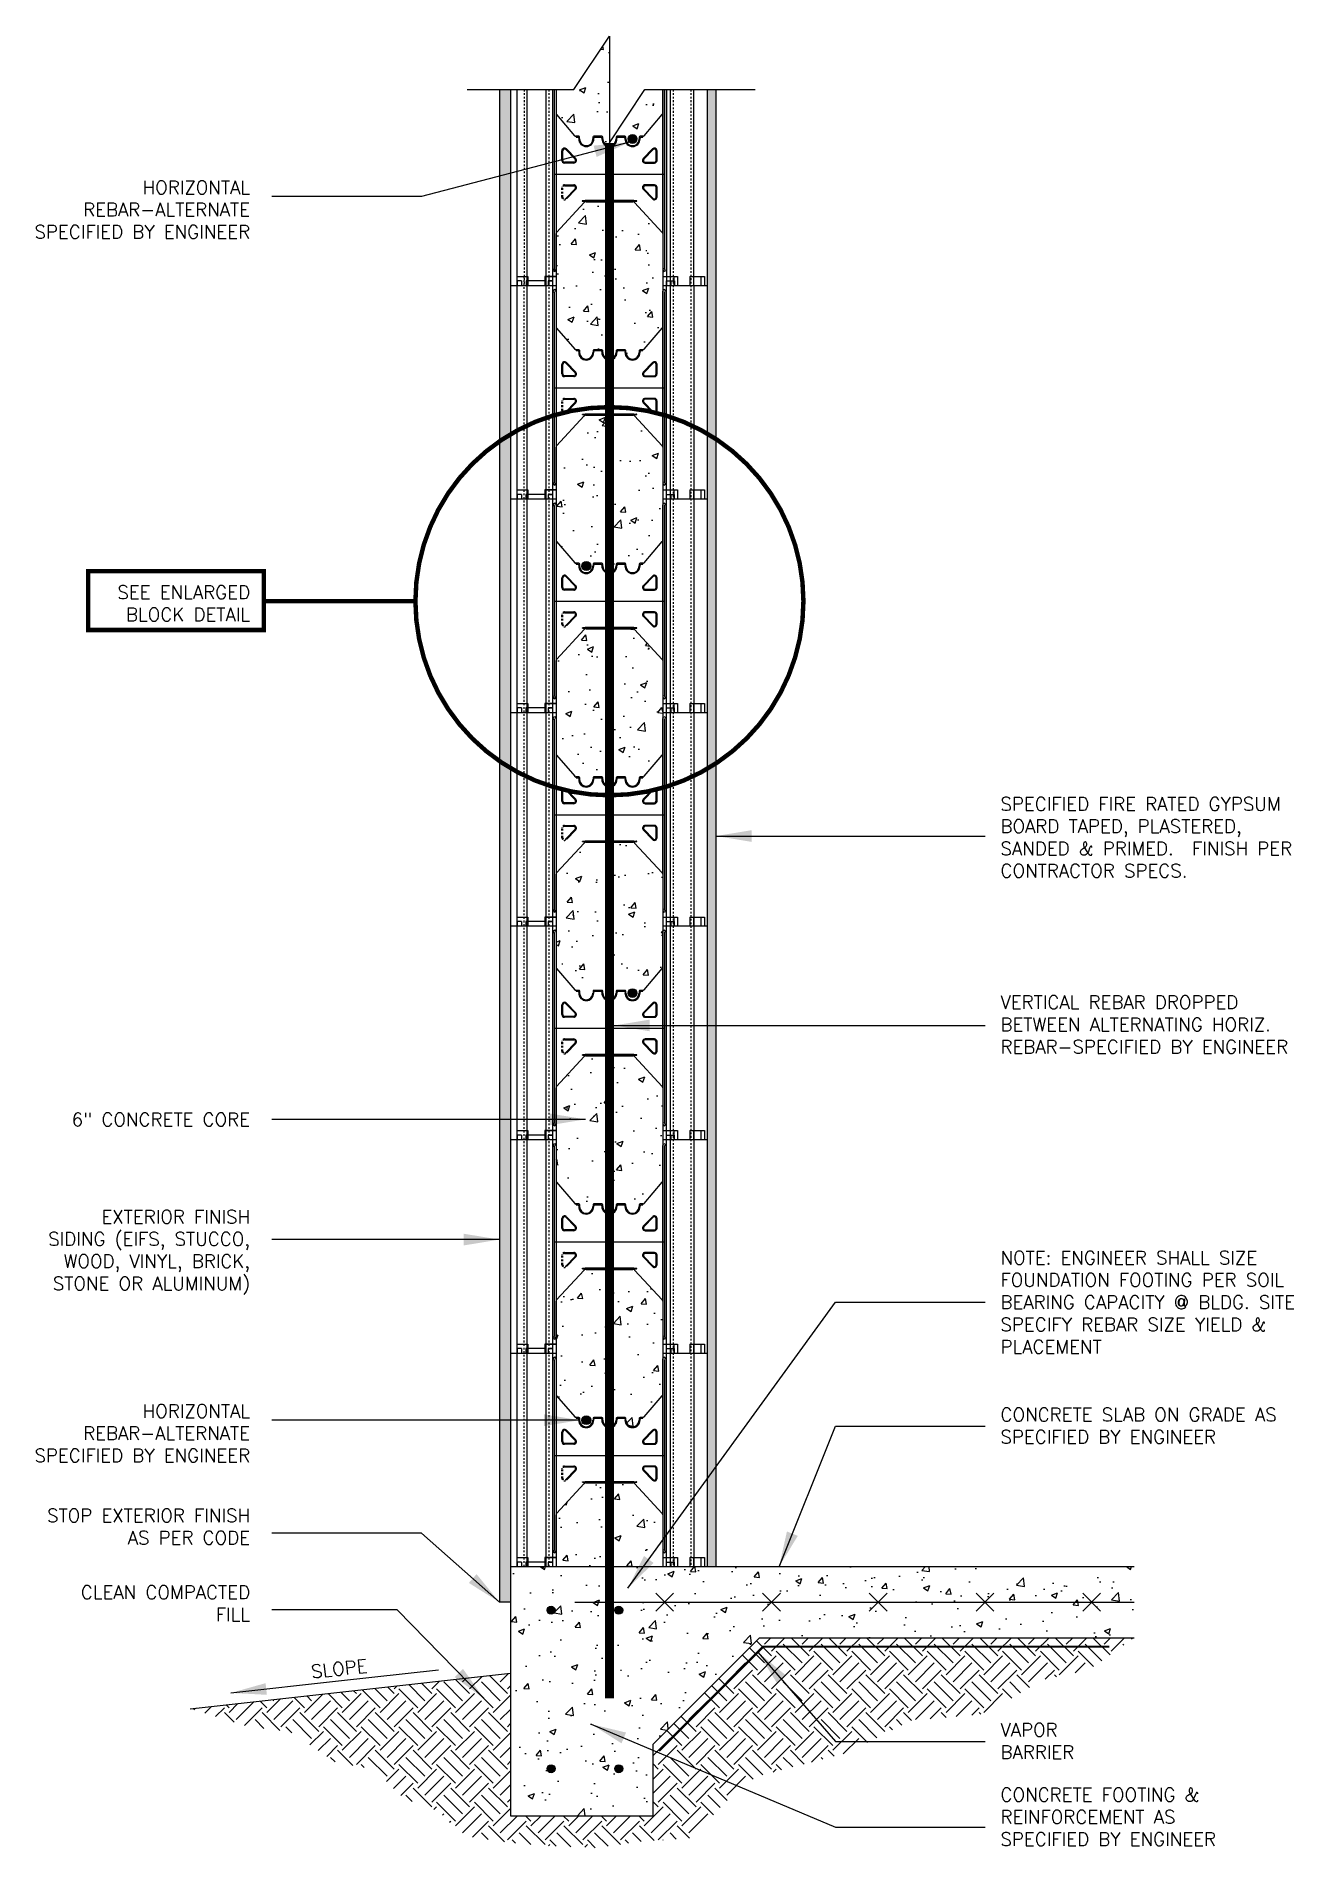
# Model space of a CAD drawing. Header units: inches. Extents: x 162 to 364, y -81 to 21.
# Drawn here: x 162.3 to 233, y -81 to 20.8 of the extents above.
import ezdxf

# ---------------------------------------------------------------- set-up
doc = ezdxf.new("R2010")
doc.units = ezdxf.units.IN
doc.header["$MEASUREMENT"] = 0
doc.linetypes.add('DASHED2', pattern=[0.375, 0.25, -0.125])
doc.linetypes.add('HIDDEN', pattern=[0.375, 0.25, -0.125])
for name, color, linetype in [('LAYER 12', 12, 'Continuous'), ('LAYER 13', 13, 'Continuous'), ('LAYER 3', 3, 'Continuous'), ('LAYER 5', 5, 'Continuous'), ('LAYER 7', 7, 'Continuous'), ('LAYER 8', 8, 'Continuous')]:
    doc.layers.add(name, color=color, linetype=linetype)
doc.styles.add('NOTES', font='simplex.shx', dxfattribs={"height": 1})
doc.dimstyles.new('DIM-16', dxfattribs={"dimscale": 16, "dimtxt": 0.09375, "dimasz": 0.125, "dimexe": 0.1875, "dimexo": 0.0625, "dimgap": 0.0625, "dimtad": 0, "dimtih": 1, "dimtoh": 1, "dimdec": 4, "dimzin": 3, "dimdsep": 46, "dimlunit": 4, "dimtxsty": 'NOTES', "dimcen": 0.0625, "dimclrt": 4, "dimadec": 0, "dimazin": 0, "dimtfac": 1, "dimtdec": 4, "dimtofl": 0, "dimtmove": 0, "dimatfit": 3, "dimfxl": 1, "dimfrac": 2, "dimtolj": 1, "dimtzin": 0, "dimarcsym": 0})

msp = doc.modelspace()

# ---------------------------------------------------------------- texts
at = {"layer": 'LAYER 7', "char_height": 0.75, "width": 28.9113797, "style": 'NOTES'}
for s, insert, attachment_point in [('\\A1;HORIZONTAL \\PREBAR-ALTERNATE\\PSPECIFIED BY ENGINEER', (174.33415, 12.63318), 3), ('\\A1;SPECIFIED FIRE RATED GYPSUM\\PBOARD TAPED, PLASTERED,\\PSANDED & PRIMED.  FINISH PER\\PCONTRACTOR SPECS.', (216.52048, -22.01705), 1), ('\\A1;VERTICAL REBAR DROPPED\\PBETWEEN ALTERNATING HORIZ.\\PREBAR-SPECIFIED BY ENGINEER', (216.52048, -33.15979), 1), ('\\A1;HORIZONTAL \\PREBAR-ALTERNATE\\PSPECIFIED BY ENGINEER', (174.33415, -56.13128), 3)]:
    msp.add_mtext(s, dxfattribs=dict(at, insert=insert, attachment_point=attachment_point))
at = {"layer": 'LAYER 7', "char_height": 0.75, "attachment_point": 3, "style": 'NOTES'}
for s, insert in [('\\A1;SEE ENLARGED\\PBLOCK DETAIL', (174.33415, -10.12084)), ('\\A1;6" CONCRETE CORE', (174.33415, -39.74923)), ('\\A1;EXTERIOR FINISH \\PSIDING (EIFS, STUCCO, \\PWOOD, VINYL, BRICK, \\PSTONE OR ALUMINUM)', (174.33415, -45.21122)), ('\\A1;STOP EXTERIOR FINISH\\PAS PER CODE', (174.33415, -61.9994)), ('\\A1;CLEAN COMPACTED\\PFILL', (174.33415, -66.31771))]:
    msp.add_mtext_dynamic_manual_height_columns(s, width=28.9113797, gutter_width=5, heights=[0], dxfattribs=dict(at, insert=insert))
at = {"layer": 'LAYER 7', "char_height": 0.75, "attachment_point": 1, "style": 'NOTES'}
for s, insert in [('\\A1;NOTE: ENGINEER SHALL SIZE\\PFOUNDATION FOOTING PER SOIL\\PBEARING CAPACITY @ BLDG. SITE\\PSPECIFY REBAR SIZE YIELD &\\PPLACEMENT', (216.52048, -47.51427)), ('\\A1;CONCRETE SLAB ON GRADE AS\\PSPECIFIED BY ENGINEER', (216.52048, -56.33432)), ('\\A1;VAPOR\\PBARRIER', (216.52048, -74.04641)), ('\\A1;CONCRETE FOOTING &\\PREINFORCEMENT AS \\PSPECIFIED BY ENGINEER', (216.52048, -77.69019))]:
    msp.add_mtext_dynamic_manual_height_columns(s, width=21.4636092, gutter_width=5, heights=[0], dxfattribs=dict(at, insert=insert)).dxf.set("width", 28.9113797)
at = {"layer": 'LAYER 7', "insert": (180.88529, -70.44006), "char_height": 0.75, "attachment_point": 3, "rotation": 6.3401917, "style": 'NOTES'}
msp.add_mtext_dynamic_manual_height_columns('\\A1;SLOPE', width=28.9113797, gutter_width=5, heights=[0], dxfattribs=at)

# ---------------------------------------------------------------- blocks, each defined once
blk = doc.blocks.new('A$C262E59E6')
at = {"layer": 'LAYER 12'}
for p, q in [((0.35, 12.5), (0.97, 12.5)), ((0.35, 12.5), (0.35, 0)), ((0.35, 12.5), (0.97, 12.5)), ((0.35, 12.5), (0.35, 12)), ((0.92, 12.5), (0.92, 0)), ((0.97, 12.5), (0.97, 12)), ((0.97, 12.5), (0.97, 12)), ((1.94, 12.5), (1.94, 12)), ((1.94, 12.5), (2.56, 12.5)), ((1.94, 12.5), (1.94, 12)), ((1.94, 12.5), (2.56, 12.5)), ((1.99, 12.5), (1.99, 0)), ((2.11, 12.25), (2.11, 12)), ((2.11, 12.25), (2.36, 12.25)), ((2.36, 12.25), (2.36, 0)), ((2.56, 12.5), (2.56, 12)), ((8.56, 12.5), (9.19, 12.5)), ((8.56, 12.5), (8.56, 12)), ((8.56, 12.5), (9.19, 12.5)), ((8.76, 12.25), (8.76, 0)), ((8.76, 12.25), (9.01, 12.25)), ((8.76, 12.25), (8.76, 12)), ((8.76, 12.25), (9.01, 12.25)), ((9.01, 12.25), (9.01, 12)), ((9.01, 12.25), (9.01, 12)), ((9.19, 12.5), (9.19, 12)), ((9.19, 12.5), (9.19, 12)), ((10.09, 12.5), (10.09, 12)), ((10.09, 12.5), (10.71, 12.5)), ((10.09, 12.5), (10.09, 12)), ((10.09, 12.5), (10.71, 12.5)), ((10.71, 12.5), (10.71, 12)), ((10.71, 12.5), (10.71, 12)), ((2.41, 11.73), (2.5, 11.78)), ((2.46, 11.65), (2.41, 11.73)), ((2.46, 11.63), (2.46, 0.93)), ((2.46, 11.59), (2.46, 11.62)), ((2.5, 11.78), (2.56, 11.67)), ((2.56, 11.65), (2.56, 9.67)), ((8.56, 9.67), (8.56, 11.65)), ((8.57, 11.67), (8.63, 11.78)), ((8.63, 11.78), (8.71, 11.73)), ((8.66, 11.63), (8.66, 0.93)), ((8.66, 11.62), (8.66, 11.59)), ((8.71, 11.73), (8.67, 11.65)), ((8.98, 12), (8.98, 0)), ((10.3, 12), (10.3, 0)), ((2.56, 9.67), (2.56, 2.91)), ((2.59, 9.6), (3.61, 8.41)), ((7.52, 8.41), (8.53, 9.6)), ((8.56, 2.91), (8.56, 9.67)), ((3.68, 8.38), (3.69, 8.38)), ((3.84, 8.38), (3.68, 8.38)), ((3.69, 8.38), (3.69, 8.33)), ((3.69, 8.33), (3.79, 8.33)), ((3.84, 8.28), (3.84, 8.23)), ((3.89, 8.23), (3.89, 8.33)), ((4.64, 8.33), (4.64, 8.23)), ((5.14, 8.38), (4.69, 8.38)), ((4.69, 8.23), (4.69, 8.28)), ((4.74, 8.33), (5.09, 8.33)), ((5.14, 8.28), (5.14, 8.23)), ((5.19, 8.23), (5.19, 8.33)), ((5.94, 8.33), (5.94, 8.23)), ((6.44, 8.38), (5.99, 8.38)), ((5.99, 8.23), (5.99, 8.28)), ((6.04, 8.33), (6.39, 8.33)), ((6.44, 8.28), (6.44, 8.23)), ((6.49, 8.23), (6.49, 8.33)), ((7.24, 8.33), (7.24, 8.23)), ((7.44, 8.38), (7.29, 8.38)), ((7.29, 8.23), (7.29, 8.28)), ((7.34, 8.33), (7.44, 8.33)), ((7.44, 8.33), (7.44, 8.38)), ((7.44, 8.38), (7.44, 8.38)), ((2.89, 7.02), (2.89, 7.56)), ((2.94, 7.02), (2.94, 7.56)), ((3.11, 7.63), (3.63, 7.09)), ((3.15, 7.66), (3.67, 7.12)), ((7.98, 7.66), (7.46, 7.12)), ((8.02, 7.63), (7.5, 7.09)), ((8.19, 7.02), (8.19, 7.56)), ((8.24, 7.02), (8.24, 7.56)), ((2.46, 6.25), (8.66, 6.25)), ((3.56, 6.92), (3.04, 6.92)), ((3.56, 6.87), (3.04, 6.87)), ((7.57, 6.92), (8.09, 6.92)), ((7.57, 6.87), (8.09, 6.87)), ((3.04, 5.65), (3.56, 5.65)), ((3.04, 5.6), (3.56, 5.6)), ((3.63, 5.43), (3.11, 4.89)), ((3.67, 5.4), (3.15, 4.86)), ((7.46, 5.4), (7.98, 4.86)), ((7.5, 5.43), (8.02, 4.89)), ((8.09, 5.65), (7.57, 5.65)), ((8.09, 5.6), (7.57, 5.6)), ((8.19, 4.96), (8.19, 5.5)), ((8.24, 4.96), (8.24, 5.5)), ((2.59, 2.98), (4.14, 4.66)), ((4.19, 4.77), (4.04, 4.75)), ((4.04, 4.74), (4.19, 4.72)), ((5.56, 4.77), (4.19, 4.77)), ((4.19, 4.72), (5.56, 4.72)), ((4.25, 4.7), (5.56, 4.7)), ((6.93, 4.77), (5.56, 4.77)), ((5.56, 4.72), (6.93, 4.72)), ((5.56, 4.7), (6.88, 4.7)), ((7.09, 4.75), (6.93, 4.77)), ((6.93, 4.72), (7.09, 4.74)), ((6.98, 4.66), (8.53, 2.98)), ((2.56, 0.9), (2.56, 2.91)), ((8.56, 2.91), (8.56, 0.9)), ((0.35, 0.5), (0.97, 0.5)), ((0.35, 0.5), (0.97, 0.5)), ((0.35, 0.5), (0.35, 0)), ((0.35, 0.5), (0.97, 0.5)), ((0.35, 0.5), (0.35, 0)), ((0.35, 0.5), (0.97, 0.5)), ((0.35, 0.5), (0.97, 0.5)), ((0.35, 0.5), (0.97, 0.5)), ((0.35, 0.5), (0.97, 0.5)), ((0.35, 0.5), (0.35, 0)), ((0.35, 0.5), (0.97, 0.5)), ((0.35, 0.5), (0.35, 0)), ((0.35, 0.5), (0.97, 0.5)), ((0.35, 0.5), (0.97, 0.5)), ((0.35, 0.5), (0.97, 0.5)), ((0.35, 0.5), (0.97, 0.5)), ((0.35, 0.5), (0.35, 0)), ((0.35, 0.5), (0.97, 0.5)), ((0.35, 0.5), (0.97, 0.5)), ((0.35, 0.5), (0.97, 0.5)), ((0.35, 0.5), (0.97, 0.5)), ((0.35, 0.5), (0.35, 0)), ((0.35, 0.5), (0.97, 0.5)), ((0.35, 0.5), (0.97, 0.5)), ((0.35, 0.5), (0.97, 0.5)), ((0.35, 0.5), (0.35, 0)), ((0.35, 0.5), (0.97, 0.5)), ((0.35, 0.5), (0.35, 0)), ((0.35, 0.5), (0.35, 0)), ((0.37, 0.25), (0.37, 0)), ((0.62, 0.25), (0.37, 0.25)), ((0.37, 0.25), (0.37, 0)), ((0.62, 0.25), (0.37, 0.25)), ((0.37, 0.25), (0.37, 0)), ((0.62, 0.25), (0.37, 0.25)), ((0.62, 0.25), (0.62, 0)), ((0.62, 0.25), (0.62, 0)), ((0.62, 0.25), (0.62, 0)), ((1.94, 0.25), (0.87, 0.25)), ((0.87, 0.25), (0.87, 0)), ((1.94, 0.25), (0.87, 0.25)), ((0.87, 0.25), (0.87, 0)), ((1.94, 0.25), (0.87, 0.25)), ((0.87, 0.25), (0.87, 0)), ((0.97, 0.5), (0.97, 0)), ((0.97, 0.5), (0.97, 0)), ((0.97, 0.5), (0.97, 0)), ((0.97, 0.5), (0.97, 0)), ((0.97, 0.5), (0.97, 0)), ((0.97, 0.5), (0.97, 0)), ((0.97, 0.5), (0.97, 0)), ((0.97, 0.5), (0.97, 0)), ((0.97, 0.5), (0.97, 0)), ((0.97, 0.5), (0.97, 0)), ((0.97, 0.5), (0.97, 0)), ((0.97, 0.5), (0.97, 0)), ((0.97, 0.5), (0.97, 0)), ((0.97, 0.5), (0.97, 0)), ((0.97, 0.5), (0.97, 0)), ((0.97, 0.5), (0.97, 0)), ((0.97, 0.5), (0.97, 0)), ((0.97, 0.5), (0.97, 0)), ((0.97, 0.5), (0.97, 0)), ((0.97, 0.5), (0.97, 0)), ((1.94, 0.5), (1.94, 0)), ((1.94, 0.5), (2.56, 0.5)), ((1.94, 0.5), (1.94, 0)), ((1.94, 0.5), (2.56, 0.5)), ((1.94, 0.5), (1.94, 0)), ((1.94, 0.5), (2.56, 0.5)), ((1.94, 0.5), (1.94, 0)), ((1.94, 0.5), (2.56, 0.5)), ((1.94, 0.5), (1.94, 0)), ((1.94, 0.5), (2.56, 0.5)), ((1.94, 0.5), (1.94, 0)), ((1.94, 0.5), (2.56, 0.5)), ((1.94, 0.5), (1.94, 0)), ((1.94, 0.5), (2.56, 0.5)), ((1.94, 0.5), (1.94, 0)), ((2.56, 0.5), (1.94, 0.5)), ((1.94, 0.5), (1.94, 0)), ((1.94, 0.5), (2.56, 0.5)), ((1.94, 0.5), (1.94, 0)), ((1.94, 0.5), (2.56, 0.5)), ((1.94, 0.5), (1.94, 0)), ((1.94, 0.5), (2.56, 0.5)), ((1.94, 0.5), (1.94, 0)), ((1.94, 0.5), (2.56, 0.5)), ((1.94, 0.5), (1.94, 0)), ((1.94, 0.5), (2.56, 0.5)), ((1.94, 0.5), (1.94, 0)), ((1.94, 0.5), (2.56, 0.5)), ((1.94, 0.5), (1.94, 0)), ((1.94, 0.5), (2.56, 0.5)), ((1.94, 0.5), (1.94, 0)), ((1.94, 0.5), (2.56, 0.5)), ((1.94, 0.5), (1.94, 0)), ((1.94, 0.5), (2.56, 0.5)), ((1.94, 0.5), (1.94, 0)), ((1.94, 0.5), (2.56, 0.5)), ((1.94, 0.5), (1.94, 0)), ((2.56, 0.5), (1.94, 0.5)), ((1.94, 0.5), (1.94, 0)), ((1.94, 0.5), (2.56, 0.5)), ((1.94, 0.5), (1.94, 0)), ((1.94, 0.5), (2.56, 0.5)), ((1.94, 0.5), (1.94, 0)), ((2.56, 0.5), (1.94, 0.5)), ((1.94, 0.5), (1.94, 0)), ((1.94, 0.5), (2.56, 0.5)), ((2.11, 0.25), (2.11, 0)), ((2.11, 0.25), (2.36, 0.25)), ((2.11, 0.25), (2.11, 0)), ((2.11, 0.25), (2.36, 0.25)), ((2.11, 0.25), (2.11, 0)), ((2.11, 0.25), (2.36, 0.25)), ((2.11, 0.25), (2.11, 0)), ((2.36, 0.25), (2.11, 0.25)), ((2.11, 0.25), (2.11, 0)), ((2.11, 0.25), (2.36, 0.25)), ((2.11, 0.25), (2.11, 0)), ((2.11, 0.25), (2.36, 0.25)), ((2.11, 0.25), (2.11, 0)), ((2.11, 0.25), (2.36, 0.25)), ((2.11, 0.25), (2.11, 0)), ((2.11, 0.25), (2.36, 0.25)), ((2.11, 0.25), (2.11, 0)), ((2.11, 0.25), (2.36, 0.25)), ((2.11, 0.25), (2.11, 0)), ((2.36, 0.25), (2.11, 0.25)), ((2.11, 0.25), (2.11, 0)), ((2.11, 0.25), (2.36, 0.25)), ((2.11, 0.25), (2.11, 0)), ((2.36, 0.25), (2.11, 0.25)), ((2.36, 0.25), (2.36, 0)), ((2.36, 0.25), (2.36, 0)), ((2.36, 0.25), (2.36, 0)), ((2.46, 0.9), (2.41, 0.82)), ((2.41, 0.82), (2.5, 0.77)), ((2.46, 0.96), (2.46, 0.93)), ((2.5, 0.77), (2.56, 0.88)), ((2.56, 0.5), (2.56, 0)), ((2.56, 0.5), (2.56, 0)), ((2.56, 0.5), (2.56, 0)), ((2.56, 0.5), (2.56, 0)), ((2.56, 0.5), (2.56, 0)), ((2.56, 0.5), (2.56, 0)), ((2.56, 0.5), (2.56, 0)), ((2.56, 0.5), (2.56, 0)), ((2.56, 0.5), (2.56, 0)), ((2.56, 0.5), (2.56, 0)), ((2.56, 0.5), (2.56, 0)), ((8.56, 0.5), (9.18, 0.5)), ((8.56, 0.5), (9.18, 0.5)), ((8.56, 0.5), (9.18, 0.5)), ((8.57, 0.88), (8.63, 0.77)), ((8.63, 0.77), (8.71, 0.82)), ((8.66, 0.93), (8.66, 0.96)), ((8.71, 0.82), (8.67, 0.9)), ((8.76, 0.5), (8.76, 0)), ((8.76, 0.5), (9.39, 0.5)), ((8.76, 0.25), (8.76, 0)), ((8.76, 0.25), (9.01, 0.25)), ((8.76, 0.25), (9.01, 0.25)), ((8.76, 0.25), (8.76, 0)), ((8.76, 0.25), (9.01, 0.25)), ((8.96, 0.25), (9.21, 0.25)), ((9.01, 0.25), (9.01, 0)), ((9.01, 0.25), (9.01, 0)), ((9.01, 0.25), (9.01, 0)), ((9.18, 0.5), (9.18, 0)), ((9.18, 0.5), (9.18, 0)), ((9.18, 0.5), (9.18, 0)), ((9.21, 0.25), (9.21, 0)), ((9.39, 0.5), (9.39, 0)), ((10.08, 0.5), (10.08, 0)), ((10.08, 0.5), (10.71, 0.5)), ((10.08, 0.5), (10.08, 0)), ((10.08, 0.5), (10.71, 0.5)), ((10.08, 0.5), (10.08, 0)), ((10.08, 0.5), (10.71, 0.5)), ((10.29, 0.5), (10.29, 0)), ((10.29, 0.5), (10.91, 0.5)), ((10.71, 0.5), (10.71, 0)), ((10.71, 0.5), (10.71, 0)), ((10.71, 0.5), (10.71, 0)), ((10.91, 0.5), (10.91, 0))]:
    blk.add_line(p, q, dxfattribs=at)
at = {"layer": 'LAYER 12', "linetype": 'DASHED2', "ltscale": 0.15}
for p, q in [((0.76, 12.5), (0.76, 0)), ((2.15, 12.5), (2.15, 0)), ((9.14, 12), (9.14, 0)), ((10.14, 12), (10.14, 0)), ((2.89, 4.96), (2.89, 5.5)), ((2.94, 4.96), (2.94, 5.5))]:
    blk.add_line(p, q, dxfattribs=at)
at = {"layer": 'LAYER 12'}
for centre, radius, start, end in [((2.41, 11.62), 0.05, 0, 30), ((2.51, 11.65), 0.05, 0, 30), ((8.61, 11.65), 0.05, 150, 180), ((8.71, 11.62), 0.05, 150, 180), ((2.66, 9.67), 0.1, 180, 223.8309), ((8.46, 9.67), 0.1, 316.1691, 360), ((3.68, 8.48), 0.1, 223.8309, 270), ((3.79, 8.28), 0.05, 360, 90), ((3.84, 8.33), 0.05, 0, 90), ((4.26, 8.23), 0.425, 180, 360), ((4.26, 8.23), 0.375, 180, 0), ((4.69, 8.33), 0.05, 90, 180), ((4.74, 8.28), 0.05, 90, 180), ((5.09, 8.28), 0.05, 360, 90), ((5.14, 8.33), 0.05, 0, 90), ((5.56, 8.23), 0.425, 180, 270), ((5.56, 8.23), 0.375, 180, 270), ((5.56, 8.23), 0.425, 270, 0), ((5.56, 8.23), 0.375, 270, 0), ((5.99, 8.33), 0.05, 90, 180), ((6.04, 8.28), 0.05, 90, 180), ((6.39, 8.28), 0.05, 0, 90), ((6.44, 8.33), 0.05, 0, 90), ((6.86, 8.23), 0.425, 180, 0), ((6.86, 8.23), 0.375, 180, 0), ((7.29, 8.33), 0.05, 90, 180), ((7.34, 8.28), 0.05, 90, 180), ((7.44, 8.48), 0.1, 270, 316.1691), ((3.04, 7.56), 0.15, 43.8309, 180), ((3.04, 7.56), 0.1, 43.8309, 180), ((8.09, 7.56), 0.15, 0, 136.1691), ((8.09, 7.56), 0.1, 0, 136.1691), ((3.04, 7.02), 0.15, 180, 270), ((3.04, 7.02), 0.1, 180, 270), ((3.56, 7.02), 0.15, 270, 43.8309), ((3.56, 7.02), 0.1, 270, 43.8309), ((7.57, 7.02), 0.15, 136.1691, 270), ((7.57, 7.02), 0.1, 136.1691, 270), ((8.09, 7.02), 0.15, 270, 0), ((8.09, 7.02), 0.1, 270, 360), ((3.56, 5.5), 0.15, 316.1691, 90), ((3.56, 5.5), 0.1, 316.1691, 90), ((7.57, 5.5), 0.15, 90, 223.8309), ((7.57, 5.5), 0.1, 90, 223.8309), ((8.09, 5.5), 0.15, 360, 90), ((8.09, 5.5), 0.1, 0, 90), ((4.04, 4.75), 0.01, 97.4099, 262.5901), ((4.25, 4.55), 0.15, 90, 135), ((6.88, 4.55), 0.15, 45, 90), ((7.09, 4.75), 0.01, 277.4099, 82.5901), ((8.09, 4.96), 0.15, 223.8309, 360), ((8.09, 4.96), 0.1, 223.8309, 0), ((2.66, 2.91), 0.1, 135, 180), ((8.46, 2.91), 0.1, 360, 45), ((2.41, 0.93), 0.05, 330, 360), ((2.51, 0.9), 0.05, 330, 360), ((8.61, 0.9), 0.05, 180, 210), ((8.71, 0.93), 0.05, 180, 210)]:
    blk.add_arc(centre, radius, start, end, dxfattribs=at)
at = {"layer": 'LAYER 12', "linetype": 'DASHED2', "ltscale": 0.15}
for centre, radius, start, end in [((3.04, 5.5), 0.15, 90, 180), ((3.04, 5.5), 0.1, 90, 180), ((3.04, 4.96), 0.15, 180, 316.1691), ((3.04, 4.96), 0.1, 180, 316.1691)]:
    blk.add_arc(centre, radius, start, end, dxfattribs=at)
at = {"layer": 'LAYER 3'}
for p, q in [((0, 12), (0, 0)), ((0, 12), (2.56, 12)), ((2.56, 12), (2.56, 0)), ((8.56, 12), (8.56, 0)), ((8.56, 12), (11.06, 12)), ((11.06, 12), (11.06, 0)), ((0, 0), (2.56, 0)), ((8.56, 0), (11.06, 0))]:
    blk.add_line(p, q, dxfattribs=at)

# ---------------------------------------------------------------- hatches: boundary and pattern name
at = {"layer": 'LAYER 12'}
h = msp.add_hatch(dxfattribs=at)
h.set_pattern_fill('AR-SAND,_O', color=256, scale=0.25)
h.set_pattern_definition([(37.5, (0, 0), (-0.01574834, 0.48170594), [0, -0.38, 0, -0.425, 0, -0.40625]), (7.5, (0, 0), (0.4424442, 0.7055365), [0, -0.205, 0, -0.3425, 0, -0.13125]), (327.5, (-0.3075, 0), (0.7785355, 0.0014148), [0, -0.125, 0, -0.45, 0, -0.5875]), (317.5, (-0.3075, 0), (0.7515317, 0.219419), [0, -0.0625, 0, -0.295, 0, -0.3375])])
h.paths.add_polyline_path([(188.97426, -5.24586), (188.97426, 6.75414), (188.97426, 17.75414), (188.34926, 17.75414), (188.34926, -67.24586), (188.97426, -67.24586), (188.97426, -65.24586), (188.97426, -53.24586), (188.97426, -41.24586), (188.97426, -29.24586), (188.97426, -17.24586)])
h = msp.add_hatch(dxfattribs=at)
h.set_pattern_fill('AR-SAND,_O', color=256, scale=0.125)
h.set_pattern_definition([(37.5, (0, 0), (-0.00787417, 0.24085297), [0, -0.19, 0, -0.2125, 0, -0.203125]), (7.5, (0, 0), (0.2212221, 0.35276826), [0, -0.1025, 0, -0.17125, 0, -0.065625]), (327.5, (-0.15375, 0), (0.38926773, 0.00070738), [0, -0.0625, 0, -0.225, 0, -0.29375]), (317.5, (-0.15375, 0), (0.3757658, 0.10970945), [0, -0.03125, 0, -0.1475, 0, -0.16875])])
h.paths.add_polyline_path([(200.53676, 17.75414), (200.03676, 17.75414), (200.03676, 6.75414), (200.03676, -5.24586), (200.03676, -17.24586), (200.03676, -29.24586), (200.03676, -41.24586), (200.03676, -53.24586), (200.03676, -65.24586), (200.53676, -65.24586)])
h = msp.add_hatch(dxfattribs=at)
h.set_pattern_fill('EARTH', color=256, scale=6, angle=45, style=0)
h.paths.add_polyline_path([(211.47973, -73.90848), (215.66727, -73.51795), (218.84979, -71.62109), (221.47398, -71.06319), (224.03676, -69.24586), (202.97426, -69.24586), (196.97426, -75.24586), (196.97426, -79.24586), (188.97426, -79.24586), (188.97426, -71.24586), (170.97426, -73.24586), (174.23862, -74.24322), (176.58364, -74.52217), (179.15199, -76.25166), (181.32951, -76.64219), (182.94869, -78.2601), (184.90287, -78.98537), (186.35455, -80.38012), (188.97873, -80.77065), (190.93291, -80.93803), (193.8921, -81.04961), (196.18129, -80.71486), (199.19631, -80.4917), (201.03882, -78.48326), (202.8255, -77.03272), (207.79471, -75.74955)])
at = {"layer": 'LAYER 13'}
h = msp.add_hatch(dxfattribs=at)
h.set_pattern_fill('AR-CONC', color=256, scale=0.5, style=0)
h.paths.add_polyline_path([(197.51639, 16.36387, 0.163884387), (197.53676, 16.42437), (197.53676, 17.75414), (196.53676, 17.75414), (194.53676, 14.75414), (194.53676, 14.60414, 0.414213562), (194.91176, 14.97914), (194.91176, 15.08414, -0.414213562), (194.96176, 15.13414), (195.41176, 15.13414, -0.414213562), (195.46176, 15.08414), (195.46176, 14.97914, 1), (196.21176, 14.97914), (196.21176, 15.08414, -0.414213562), (196.26176, 15.13414), (196.41914, 15.13414, 0.204220973), (196.49128, 15.16488)])
h.paths.add_polyline_path([(196.08676, 14.97914, -1), (195.58676, 14.97914, -1)], flags=16)
h.paths.add_polyline_path([(194.53676, 20.75414), (192.53676, 17.75414), (191.53676, 17.75414), (191.53676, 16.4232, 0.16087625), (191.55713, 16.36387), (192.58225, 15.16488, 0.223528263), (192.66176, 15.13441), (192.66176, 15.13414), (192.81176, 15.13414, -0.414213562), (192.86176, 15.08414), (192.86176, 14.97914, 1), (193.61176, 14.97914), (193.61176, 15.08414, -0.414213562), (193.66176, 15.13414), (194.11176, 15.13414, -0.414213562), (194.16176, 15.08414), (194.16176, 14.97914, 0.414213562), (194.53676, 14.60414), (194.53676, 14.75414)])
h = msp.add_hatch(dxfattribs=at)
h.set_pattern_fill('AR-CONC', color=256, scale=0.5, style=0)
h.paths.add_polyline_path([(197.53676, 9.66272, 0.178872584), (197.51273, 9.72775), (195.9557, 11.4102, 0.198912367), (195.84963, 11.45414), (194.53676, 11.45414), (194.53676, 2.60414, 0.414213562), (194.91176, 2.97914), (194.91176, 3.08414, -0.414213562), (194.96176, 3.13414), (195.41176, 3.13414, -0.414213562), (195.46176, 3.08414), (195.46176, 2.97914, 1), (196.21176, 2.97914), (196.21176, 3.08414, -0.414213562), (196.26176, 3.13414), (196.41914, 3.13414, 0.204220973), (196.49128, 3.16488), (197.51639, 4.36387, 0.163884387), (197.53676, 4.42437), (197.53676, 6.75414)])
h.paths.add_polyline_path([(194.53676, 11.45414), (193.22389, 11.45414, 0.198912367), (193.11783, 11.4102), (191.5608, 9.72775, 0.178872584), (191.53676, 9.66272), (191.53676, 7.6546), (191.53676, 6.75414), (191.53676, 6.75413), (191.53676, 4.4232, 0.16087625), (191.55713, 4.36387), (192.58225, 3.16488, 0.223528263), (192.66176, 3.13441), (192.66176, 3.13414), (192.81176, 3.13414, -0.414213562), (192.86176, 3.08414), (192.86176, 2.97914, 1), (193.61176, 2.97914), (193.61176, 3.08414, -0.414213562), (193.66176, 3.13414), (194.11176, 3.13414, -0.414213562), (194.16176, 3.08414), (194.16176, 2.97914, 0.414213562), (194.53676, 2.60414)])
h = msp.add_hatch(dxfattribs=at)
h.set_pattern_fill('AR-CONC', color=256, scale=0.5, style=0)
h.paths.add_polyline_path([(197.53676, -2.33728, 0.178872584), (197.51273, -2.27225), (195.9557, -0.5898, 0.198912367), (195.84963, -0.54586), (194.53676, -0.54586), (194.53676, -9.39586, 0.414213562), (194.91176, -9.02086), (194.91176, -8.91586, -0.414213562), (194.96176, -8.86586), (195.41176, -8.86586, -0.414213562), (195.46176, -8.91586), (195.46176, -9.02086, 1), (196.21176, -9.02086), (196.21176, -8.91586, -0.414213562), (196.26176, -8.86586), (196.41914, -8.86586, 0.204220973), (196.49128, -8.83512), (197.51639, -7.63613, 0.163884387), (197.53676, -7.57563), (197.53676, -5.24586)])
h.paths.add_polyline_path([(194.53676, -0.54586), (193.22389, -0.54586, 0.198912367), (193.11783, -0.5898), (191.5608, -2.27225, 0.178872584), (191.53676, -2.33728), (191.53676, -5.24586), (191.53676, -5.24587), (191.53676, -7.5768, 0.16087625), (191.55713, -7.63613), (192.58225, -8.83512, 0.223528263), (192.66176, -8.86559), (192.66176, -8.86586), (192.81176, -8.86586, -0.414213562), (192.86176, -8.91586), (192.86176, -9.02086, 1), (193.61176, -9.02086), (193.61176, -8.91586, -0.414213562), (193.66176, -8.86586), (194.11176, -8.86586, -0.414213562), (194.16176, -8.91586), (194.16176, -9.02086, 0.414213562), (194.53676, -9.39586)])
h.paths.add_polyline_path([(193.48676, -9.02086, -1), (192.98676, -9.02086, -1)], flags=16)
h = msp.add_hatch(dxfattribs=at)
h.set_pattern_fill('AR-CONC', color=256, scale=0.5, style=0)
h.paths.add_polyline_path([(197.53676, -17.24586), (197.53676, -14.33728, 0.178872584), (197.51273, -14.27225), (195.9557, -12.5898, 0.198912367), (195.84963, -12.54586), (194.53676, -12.54586), (194.53676, -21.39586, 0.414213562), (194.91176, -21.02086), (194.91176, -20.91586, -0.414213562), (194.96176, -20.86586), (195.41176, -20.86586, -0.414213562), (195.46176, -20.91586), (195.46176, -21.02086, 1), (196.21176, -21.02086), (196.21176, -20.91586, -0.414213562), (196.26176, -20.86586), (196.41914, -20.86586, 0.204220973), (196.49128, -20.83512), (197.51639, -19.63613, 0.163884387), (197.53676, -19.57563)])
h.paths.add_polyline_path([(194.53676, -12.54586), (193.22389, -12.54586, 0.198912367), (193.11783, -12.5898), (191.5608, -14.27225, 0.178872584), (191.53676, -14.33728), (191.53676, -17.24586), (191.53676, -17.24587), (191.53676, -19.5768, 0.16087625), (191.55713, -19.63613), (192.58225, -20.83512, 0.223528263), (192.66176, -20.86559), (192.66176, -20.86586), (192.81176, -20.86586, -0.414213562), (192.86176, -20.91586), (192.86176, -21.02086, 1), (193.61176, -21.02086), (193.61176, -20.91586, -0.414213562), (193.66176, -20.86586), (194.11176, -20.86586, -0.414213562), (194.16176, -20.91586), (194.16176, -21.02086, 0.414213562), (194.53676, -21.39586)])
h = msp.add_hatch(dxfattribs=at)
h.set_pattern_fill('AR-CONC', color=256, scale=0.5, style=0)
h.paths.add_polyline_path([(197.53676, -26.33728, 0.178872584), (197.51273, -26.27225), (195.9557, -24.5898, 0.198912367), (195.84963, -24.54586), (194.53676, -24.54586), (194.53676, -33.39586, 0.414213562), (194.91176, -33.02086), (194.91176, -32.91586, -0.414213562), (194.96176, -32.86586), (195.41176, -32.86586, -0.414213562), (195.46176, -32.91586), (195.46176, -33.02086, 1), (196.21176, -33.02086), (196.21176, -32.91586, -0.414213562), (196.26176, -32.86586), (196.41914, -32.86586, 0.204220973), (196.49128, -32.83512), (197.51639, -31.63613, 0.163884387), (197.53676, -31.57563), (197.53676, -29.24586)])
h.paths.add_polyline_path([(196.08676, -33.02086, -1), (195.58676, -33.02086, -1)], flags=16)
h.paths.add_polyline_path([(194.53676, -24.54586), (193.22389, -24.54586, 0.198912367), (193.11783, -24.5898), (191.5608, -26.27225, 0.178872584), (191.53676, -26.33728), (191.53676, -29.24586), (191.53676, -29.24587), (191.53676, -31.5768, 0.16087625), (191.55713, -31.63613), (192.58225, -32.83512, 0.223528263), (192.66176, -32.86559), (192.66176, -32.86586), (192.81176, -32.86586, -0.414213562), (192.86176, -32.91586), (192.86176, -33.02086, 1), (193.61176, -33.02086), (193.61176, -32.91586, -0.414213562), (193.66176, -32.86586), (194.11176, -32.86586, -0.414213562), (194.16176, -32.91586), (194.16176, -33.02086, 0.414213562), (194.53676, -33.39586)])
h = msp.add_hatch(dxfattribs=at)
h.set_pattern_fill('AR-CONC', color=256, scale=0.5, style=0)
h.paths.add_polyline_path([(197.53676, -38.33728, 0.178872584), (197.51273, -38.27225), (195.9557, -36.5898, 0.198912367), (195.84963, -36.54586), (194.53676, -36.54586), (194.53676, -45.39586, 0.414213562), (194.91176, -45.02086), (194.91176, -44.91586, -0.414213562), (194.96176, -44.86586), (195.41176, -44.86586, -0.414213562), (195.46176, -44.91586), (195.46176, -45.02086, 1), (196.21176, -45.02086), (196.21176, -44.91586, -0.414213562), (196.26176, -44.86586), (196.41914, -44.86586, 0.204220973), (196.49128, -44.83512), (197.51639, -43.63613, 0.163884387), (197.53676, -43.57563), (197.53676, -41.24586)])
h.paths.add_polyline_path([(194.53676, -36.54586), (193.22389, -36.54586, 0.198912367), (193.11783, -36.5898), (191.5608, -38.27225, 0.178872584), (191.53676, -38.33728), (191.53676, -41.24586), (191.53676, -41.24587), (191.53676, -43.5768, 0.16087625), (191.55713, -43.63613), (192.58225, -44.83512, 0.223528263), (192.66176, -44.86559), (192.66176, -44.86586), (192.81176, -44.86586, -0.414213562), (192.86176, -44.91586), (192.86176, -45.02086, 1), (193.61176, -45.02086), (193.61176, -44.91586, -0.414213562), (193.66176, -44.86586), (194.11176, -44.86586, -0.414213562), (194.16176, -44.91586), (194.16176, -45.02086, 0.414213562), (194.53676, -45.39586)])
h = msp.add_hatch(dxfattribs=at)
h.set_pattern_fill('AR-CONC', color=256, scale=0.5, style=0)
h.paths.add_polyline_path([(194.53676, -60.54586), (193.22389, -60.54586, 0.198912367), (193.11783, -60.5898), (191.5608, -62.27225, 0.178872584), (191.53676, -62.33728), (191.53676, -65.24586), (194.53676, -65.24586)])
h.paths.add_polyline_path([(195.9557, -60.5898, 0.198912367), (195.84963, -60.54586), (194.53676, -60.54586), (194.53676, -65.24586), (197.53676, -65.24586), (197.53676, -62.33728, 0.178872584), (197.51273, -62.27225)])
h.paths.add_polyline_path([(197.53676, -53.24586), (197.53676, -50.33728, 0.178872584), (197.51273, -50.27225), (195.9557, -48.5898, 0.198912367), (195.84963, -48.54586), (194.53676, -48.54586), (194.53676, -57.39586, 0.414213562), (194.91176, -57.02086), (194.91176, -56.91586, -0.414213562), (194.96176, -56.86586), (195.41176, -56.86586, -0.414213562), (195.46176, -56.91586), (195.46176, -57.02086, 1), (196.21176, -57.02086), (196.21176, -56.91586, -0.414213562), (196.26176, -56.86586), (196.41914, -56.86586, 0.204220973), (196.49128, -56.83512), (197.51639, -55.63613, 0.163884387), (197.53676, -55.57563)])
h.paths.add_polyline_path([(194.53676, -48.54586), (193.22389, -48.54586, 0.198912367), (193.11783, -48.5898), (191.5608, -50.27225, 0.178872584), (191.53676, -50.33728), (191.53676, -53.24586), (191.53676, -53.24587), (191.53676, -55.5768, 0.16087625), (191.55713, -55.63613), (192.58225, -56.83512, 0.223528263), (192.66176, -56.86559), (192.66176, -56.86586), (192.81176, -56.86586, -0.414213562), (192.86176, -56.91586), (192.86176, -57.02086, 1), (193.61176, -57.02086), (193.61176, -56.91586, -0.414213562), (193.66176, -56.86586), (194.11176, -56.86586, -0.414213562), (194.16176, -56.91586), (194.16176, -57.02086, 0.414213562), (194.53676, -57.39586)])
h.paths.add_polyline_path([(193.48676, -57.02086, -1), (192.98676, -57.02086, -1)], flags=16)
h = msp.add_hatch(dxfattribs=at)
h.set_pattern_fill('AR-CONC', color=256, scale=0.5, style=0)
h.paths.add_polyline_path([(224.03676, -65.24586), (194.53676, -65.24586), (194.53676, -67.24586), (224.03676, -67.24586)])
h.paths.add_polyline_path([(202.97426, -69.24586), (224.03676, -69.24586), (224.03676, -67.24586), (194.53676, -67.24586), (194.53676, -65.24586), (188.97426, -65.24586), (188.97426, -79.24586), (196.97426, -79.24586), (196.97426, -75.24586)])
h.paths.add_polyline_path([(194.8362, -67.69978, -1), (195.28487, -67.69978, -1)], flags=16)
h.paths.add_polyline_path([(191.03289, -67.69978, -1), (191.48157, -67.69978, -1)], flags=16)
h.paths.add_polyline_path([(195.28487, -76.6069, -1), (194.8362, -76.6069, -1)], flags=16)
h.paths.add_polyline_path([(191.48157, -76.6069, -1), (191.03289, -76.6069, -1)], flags=16)
at = {"layer": 'LAYER 8'}
for points in [[(196.08676, 14.97914, 1), (195.58676, 14.97914, 1)], [(193.48676, -9.02086, 1), (192.98676, -9.02086, 1)], [(196.08676, -33.02086, 1), (195.58676, -33.02086, 1)], [(193.48676, -57.02086, 1), (192.98676, -57.02086, 1)], [(191.03289, -67.69978, 1), (191.48157, -67.69978, 1)], [(194.8362, -67.69978, 1), (195.28487, -67.69978, 1)], [(191.48157, -76.6069, 1), (191.03289, -76.6069, 1)], [(194.8362, -76.6069, 1), (195.28487, -76.6069, 1)]]:
    msp.add_hatch(color=256, dxfattribs=at).paths.add_polyline_path(points)

# ---------------------------------------------------------------- linework, layer by layer
at = {"layer": 'LAYER 12'}
for p, q in [((189.32426, 17.75414), (189.32426, 6.75414)), ((189.89926, 17.75414), (189.89926, 6.75414)), ((190.96176, 17.75414), (190.96176, 6.75414)), ((191.33676, 17.75414), (191.33676, 6.75414)), ((191.43676, 17.75414), (191.43676, 7.68139)), ((191.53676, 17.75414), (191.53676, 16.42437)), ((197.53676, 16.42437), (197.53676, 17.75414)), ((197.63676, 17.75414), (197.63676, 7.68139)), ((197.73676, 17.75414), (197.73676, 6.75414)), ((197.95176, 17.75414), (197.95176, 6.75414)), ((199.27176, 17.75414), (199.27176, 6.75414)), ((191.53676, 16.42437), (191.53676, 9.66272)), ((191.56462, 16.35512), (192.58225, 15.16488)), ((196.49128, 15.16488), (197.5089, 16.35512)), ((197.53676, 9.66272), (197.53676, 16.42437)), ((191.86176, 13.77414), (191.86176, 14.31516)), ((191.91176, 13.77414), (191.91176, 14.31516)), ((192.0839, 14.38441), (192.60328, 13.84339)), ((192.11997, 14.41904), (192.63935, 13.87802)), ((192.65438, 15.13414), (192.66176, 15.13414)), ((192.81176, 15.13414), (192.65438, 15.13414)), ((192.66176, 15.13414), (192.66176, 15.08414)), ((192.66176, 15.08414), (192.76176, 15.08414)), ((192.81176, 15.03414), (192.81176, 14.97914)), ((192.86176, 14.97914), (192.86176, 15.08414)), ((193.61176, 15.08414), (193.61176, 14.97914)), ((194.11176, 15.13414), (193.66176, 15.13414)), ((193.66176, 14.97914), (193.66176, 15.03414)), ((193.71176, 15.08414), (194.06176, 15.08414)), ((194.11176, 15.03414), (194.11176, 14.97914)), ((194.16176, 14.97914), (194.16176, 15.08414)), ((194.91176, 15.08414), (194.91176, 14.97914)), ((195.41176, 15.13414), (194.96176, 15.13414)), ((194.96176, 14.97914), (194.96176, 15.03414)), ((195.01176, 15.08414), (195.36176, 15.08414)), ((195.41176, 15.03414), (195.41176, 14.97914)), ((195.46176, 14.97914), (195.46176, 15.08414)), ((196.21176, 15.08414), (196.21176, 14.97914)), ((196.41914, 15.13414), (196.26176, 15.13414)), ((196.26176, 14.97914), (196.26176, 15.03414)), ((196.31176, 15.08414), (196.41176, 15.08414)), ((196.41176, 15.08414), (196.41176, 15.13414)), ((196.41176, 15.13414), (196.41914, 15.13414)), ((196.95355, 14.41904), (196.43417, 13.87802)), ((196.98962, 14.38441), (196.47024, 13.84339)), ((197.16176, 13.77414), (197.16176, 14.31516)), ((197.21176, 13.77414), (197.21176, 14.31516)), ((192.53114, 13.67414), (192.01176, 13.67414)), ((192.53114, 13.62414), (192.01176, 13.62414)), ((196.54238, 13.67414), (197.06176, 13.67414)), ((196.54238, 13.62414), (197.06176, 13.62414)), ((191.43676, 13.00414), (197.63676, 13.00414)), ((192.01176, 12.40414), (192.53114, 12.40414)), ((192.01176, 12.35414), (192.53114, 12.35414)), ((197.06176, 12.40414), (196.54238, 12.40414)), ((197.06176, 12.35414), (196.54238, 12.35414)), ((197.16176, 11.71311), (197.16176, 12.25414)), ((197.21176, 11.71311), (197.21176, 12.25414)), ((191.56605, 9.73343), (193.11783, 11.4102)), ((192.60328, 12.18488), (192.0839, 11.64386)), ((192.63935, 12.15026), (192.11997, 11.60923)), ((193.16649, 11.52414), (193.01038, 11.50905)), ((193.01038, 11.48922), (193.16649, 11.47414)), ((194.53676, 11.52414), (193.16649, 11.52414)), ((193.16649, 11.47414), (194.53676, 11.47414)), ((193.22389, 11.45414), (194.53676, 11.45414)), ((195.90703, 11.52414), (194.53676, 11.52414)), ((194.53676, 11.47414), (195.90703, 11.47414)), ((194.53676, 11.45414), (195.84963, 11.45414)), ((196.06314, 11.50905), (195.90703, 11.52414)), ((195.90703, 11.47414), (196.06314, 11.48922)), ((195.9557, 11.4102), (197.50747, 9.73343)), ((196.43417, 12.15026), (196.95355, 11.60923)), ((196.47024, 12.18488), (196.98962, 11.64386)), ((191.53676, 7.6546), (191.53676, 9.66272)), ((197.53676, 9.66272), (197.53676, 7.6546)), ((189.32426, 7.25414), (189.94926, 7.25414)), ((189.32426, 7.25414), (189.32426, 6.75414)), ((189.32426, 7.25414), (189.94926, 7.25414)), ((189.32426, 7.25414), (189.94926, 7.25414)), ((189.32426, 7.25414), (189.94926, 7.25414)), ((189.32426, 7.25414), (189.94926, 7.25414)), ((189.32426, 7.25414), (189.32426, 6.75414)), ((189.32426, 7.25414), (189.94926, 7.25414)), ((189.32426, 7.25414), (189.32426, 6.75414)), ((189.32426, 7.25414), (189.94926, 7.25414)), ((189.32426, 7.25414), (189.94926, 7.25414)), ((189.32426, 7.25414), (189.94926, 7.25414)), ((189.32426, 7.25414), (189.94926, 7.25414)), ((189.32426, 7.25414), (189.32426, 6.75414)), ((189.32426, 7.25414), (189.94926, 7.25414)), ((189.32426, 7.25414), (189.94926, 7.25414)), ((189.32426, 7.25414), (189.94926, 7.25414)), ((189.32426, 7.25414), (189.94926, 7.25414)), ((189.32426, 7.25414), (189.32426, 6.75414)), ((189.32426, 7.25414), (189.94926, 7.25414)), ((189.32426, 7.25414), (189.94926, 7.25414)), ((189.32426, 7.25414), (189.94926, 7.25414)), ((189.32426, 7.25414), (189.32426, 6.75414)), ((189.32426, 7.25414), (189.94926, 7.25414)), ((189.32426, 7.25414), (189.32426, 6.75414)), ((189.32426, 7.25413), (189.94926, 7.25413)), ((189.32426, 7.25413), (189.94926, 7.25413)), ((189.32426, 7.25413), (189.32426, 6.75413)), ((189.32426, 7.25413), (189.32426, 6.75413)), ((189.94926, 7.25414), (189.94926, 6.75414)), ((189.94926, 7.25414), (189.94926, 6.75414)), ((189.94926, 7.25414), (189.94926, 6.75414)), ((189.94926, 7.25414), (189.94926, 6.75414)), ((189.94926, 7.25414), (189.94926, 6.75414)), ((189.94926, 7.25414), (189.94926, 6.75414)), ((189.94926, 7.25414), (189.94926, 6.75414)), ((189.94926, 7.25414), (189.94926, 6.75414)), ((189.94926, 7.25414), (189.94926, 6.75414)), ((189.94926, 7.25414), (189.94926, 6.75414)), ((189.94926, 7.25414), (189.94926, 6.75414)), ((189.94926, 7.25414), (189.94926, 6.75414)), ((189.94926, 7.25414), (189.94926, 6.75414)), ((189.94926, 7.25414), (189.94926, 6.75414)), ((189.94926, 7.25414), (189.94926, 6.75414)), ((189.94926, 7.25414), (189.94926, 6.75414)), ((189.94926, 7.25414), (189.94926, 6.75414)), ((189.94926, 7.25414), (189.94926, 6.75414)), ((189.94926, 7.25413), (189.94926, 6.75413)), ((189.94926, 7.25413), (189.94926, 6.75413)), ((190.91176, 7.25414), (190.91176, 6.75414)), ((190.91176, 7.25414), (191.53676, 7.25414)), ((190.91176, 7.25414), (190.91176, 6.75414)), ((190.91176, 7.25414), (191.53676, 7.25414)), ((190.91176, 7.25414), (190.91176, 6.75414)), ((190.91176, 7.25414), (191.53676, 7.25414)), ((190.91176, 7.25414), (190.91176, 6.75414)), ((190.91176, 7.25414), (191.53676, 7.25414)), ((190.91176, 7.25414), (190.91176, 6.75414)), ((190.91176, 7.25414), (191.53676, 7.25414)), ((190.91176, 7.25414), (190.91176, 6.75414)), ((190.91176, 7.25414), (191.53676, 7.25414)), ((190.91176, 7.25414), (190.91176, 6.75414)), ((190.91176, 7.25414), (191.53676, 7.25414)), ((190.91176, 7.25414), (190.91176, 6.75414)), ((190.91176, 7.25414), (191.53676, 7.25414)), ((190.91176, 7.25414), (190.91176, 6.75414)), ((190.91176, 7.25414), (191.53676, 7.25414)), ((190.91176, 7.25414), (190.91176, 6.75414)), ((190.91176, 7.25414), (191.53676, 7.25414)), ((190.91176, 7.25414), (190.91176, 6.75414)), ((190.91176, 7.25414), (191.53676, 7.25414)), ((190.91176, 7.25414), (190.91176, 6.75414)), ((190.91176, 7.25414), (191.53676, 7.25414)), ((190.91176, 7.25414), (190.91176, 6.75414)), ((190.91176, 7.25414), (191.53676, 7.25414)), ((190.91176, 7.25414), (190.91176, 6.75414)), ((190.91176, 7.25414), (191.53676, 7.25414)), ((190.91176, 7.25414), (190.91176, 6.75414)), ((190.91176, 7.25414), (191.53676, 7.25414)), ((190.91176, 7.25414), (190.91176, 6.75414)), ((191.53676, 7.25414), (190.91176, 7.25414)), ((190.91176, 7.25414), (190.91176, 6.75414)), ((190.91176, 7.25414), (191.53676, 7.25414)), ((190.91176, 7.25414), (190.91176, 6.75414)), ((190.91176, 7.25414), (191.53676, 7.25414)), ((190.91176, 7.25414), (190.91176, 6.75414)), ((191.53676, 7.25414), (190.91176, 7.25414)), ((190.91176, 7.25414), (190.91176, 6.75414)), ((190.91176, 7.25414), (191.53676, 7.25414)), ((190.91176, 7.25413), (190.91176, 6.75413)), ((190.91176, 7.25413), (191.53676, 7.25413)), ((190.91176, 7.25413), (190.91176, 6.75413)), ((190.91176, 7.25413), (191.53676, 7.25413)), ((190.91176, 7.25413), (190.91176, 6.75413)), ((191.53676, 7.25413), (190.91176, 7.25413)), ((191.43006, 7.65639), (191.38438, 7.57726)), ((191.38438, 7.57726), (191.47098, 7.52726)), ((191.43676, 7.71799), (191.43676, 7.68139)), ((191.47098, 7.52726), (191.53006, 7.6296)), ((191.53676, 7.25414), (191.53676, 6.75414)), ((191.53676, 7.25414), (191.53676, 6.75414)), ((191.53676, 7.25414), (191.53676, 6.75414)), ((191.53676, 7.25414), (191.53676, 6.75414)), ((191.53676, 7.25414), (191.53676, 6.75414)), ((191.53676, 7.25414), (191.53676, 6.75414)), ((191.53676, 7.25414), (191.53676, 6.75414)), ((191.53676, 7.25414), (191.53676, 6.75414)), ((191.53676, 7.25414), (191.53676, 6.75414)), ((191.53676, 7.25413), (191.53676, 6.75413)), ((191.53676, 7.25413), (191.53676, 6.75413)), ((197.53676, 7.25414), (198.15747, 7.25414)), ((197.53676, 7.25414), (198.15747, 7.25414)), ((197.53676, 7.25414), (198.15747, 7.25414)), ((197.54346, 7.6296), (197.60255, 7.52726)), ((197.60255, 7.52726), (197.68915, 7.57726)), ((197.63676, 7.68139), (197.63676, 7.71799)), ((197.68915, 7.57726), (197.64346, 7.65639)), ((197.73676, 7.25414), (197.73676, 6.75414)), ((197.73676, 7.25414), (198.36176, 7.25414)), ((198.15747, 7.25414), (198.15747, 6.75414)), ((198.15747, 7.25414), (198.15747, 6.75414)), ((198.15747, 7.25414), (198.15747, 6.75414)), ((198.36176, 7.25414), (198.36176, 6.75414)), ((199.05747, 7.25414), (199.05747, 6.75414)), ((199.05747, 7.25414), (199.68247, 7.25414)), ((199.05747, 7.25414), (199.05747, 6.75414)), ((199.05747, 7.25414), (199.68247, 7.25414)), ((199.05747, 7.25414), (199.05747, 6.75414)), ((199.05747, 7.25414), (199.68247, 7.25414)), ((199.26176, 7.25414), (199.26176, 6.75414)), ((199.26176, 7.25414), (199.88676, 7.25414)), ((199.68247, 7.25414), (199.68247, 6.75414)), ((199.68247, 7.25414), (199.68247, 6.75414)), ((199.68247, 7.25414), (199.68247, 6.75414)), ((199.88676, 7.25414), (199.88676, 6.75414)), ((189.34926, 7.00414), (189.34926, 6.75414)), ((189.59926, 7.00414), (189.34926, 7.00414)), ((189.34926, 7.00414), (189.34926, 6.75414)), ((189.59926, 7.00414), (189.34926, 7.00414)), ((189.34926, 7.00413), (189.34926, 6.75413)), ((189.59926, 7.00413), (189.34926, 7.00413)), ((189.59926, 7.00414), (189.59926, 6.75414)), ((189.59926, 7.00414), (189.59926, 6.75414)), ((189.59926, 7.00413), (189.59926, 6.75413)), ((190.91176, 7.00414), (189.84926, 7.00414)), ((189.84926, 7.00414), (189.84926, 6.75414)), ((190.91176, 7.00414), (189.84926, 7.00414)), ((189.84926, 7.00414), (189.84926, 6.75414)), ((190.91176, 7.00413), (189.84926, 7.00413)), ((189.84926, 7.00413), (189.84926, 6.75413)), ((191.08676, 7.00414), (191.08676, 6.75414)), ((191.08676, 7.00414), (191.33676, 7.00414)), ((191.08676, 7.00414), (191.08676, 6.75414)), ((191.08676, 7.00414), (191.33676, 7.00414)), ((191.08676, 7.00414), (191.08676, 6.75414)), ((191.08676, 7.00414), (191.33676, 7.00414)), ((191.08676, 7.00414), (191.08676, 6.75414)), ((191.08676, 7.00414), (191.33676, 7.00414)), ((191.08676, 7.00414), (191.08676, 6.75414)), ((191.08676, 7.00414), (191.33676, 7.00414)), ((191.08676, 7.00414), (191.08676, 6.75414)), ((191.08676, 7.00414), (191.33676, 7.00414)), ((191.08676, 7.00414), (191.08676, 6.75414)), ((191.08676, 7.00414), (191.33676, 7.00414)), ((191.08676, 7.00414), (191.08676, 6.75414)), ((191.33676, 7.00414), (191.08676, 7.00414)), ((191.08676, 7.00414), (191.08676, 6.75414)), ((191.08676, 7.00414), (191.33676, 7.00414)), ((191.08676, 7.00414), (191.08676, 6.75414)), ((191.33676, 7.00414), (191.08676, 7.00414)), ((191.08676, 7.00413), (191.08676, 6.75413)), ((191.08676, 7.00413), (191.33676, 7.00413)), ((191.08676, 7.00413), (191.08676, 6.75413)), ((191.33676, 7.00413), (191.08676, 7.00413)), ((191.33676, 7.00414), (191.33676, 6.75414)), ((191.33676, 7.00414), (191.33676, 6.75414)), ((191.33676, 7.00413), (191.33676, 6.75413)), ((197.73247, 7.00414), (197.73247, 6.75414)), ((197.73247, 7.00414), (197.98247, 7.00414)), ((197.73247, 7.00414), (197.98247, 7.00414)), ((197.73247, 7.00414), (197.73247, 6.75414)), ((197.73247, 7.00414), (197.98247, 7.00414)), ((197.93676, 7.00414), (198.18676, 7.00414)), ((197.98247, 7.00414), (197.98247, 6.75414)), ((197.98247, 7.00414), (197.98247, 6.75414)), ((197.98247, 7.00414), (197.98247, 6.75414)), ((198.18676, 7.00414), (198.18676, 6.75414))]:
    msp.add_line(p, q, dxfattribs=at)
at = {"layer": 'LAYER 12', "linetype": 'DASHED2', "ltscale": 0.15}
for p, q in [((189.73926, 17.75414), (189.73926, 6.75414)), ((191.12176, 17.75414), (191.12176, 6.75414)), ((198.11176, 17.75414), (198.11176, 6.75414)), ((199.11176, 17.75414), (199.11176, 6.75414)), ((191.86176, 11.71311), (191.86176, 12.25414)), ((191.91176, 11.71311), (191.91176, 12.25414))]:
    msp.add_line(p, q, dxfattribs=at)
at = {"layer": 'LAYER 12'}
for centre, radius, start, end in [((191.63676, 16.42437), 0.1, 180, 223.8308607), ((197.43676, 16.42437), 0.1, 316.1691393, 360), ((192.01176, 14.31516), 0.15, 43.8308607, 180), ((192.01176, 14.31516), 0.1, 43.8308607, 180), ((192.65438, 15.23414), 0.1, 223.8308607, 270), ((192.76176, 15.03414), 0.05, 360, 90), ((192.81176, 15.08414), 0.05, 0, 90), ((193.23676, 14.97914), 0.425, 180, 360), ((193.23676, 14.97914), 0.375, 180, 0), ((193.66176, 15.08414), 0.05, 90, 180), ((193.71176, 15.03414), 0.05, 90, 180), ((194.06176, 15.03414), 0.05, 360, 90), ((194.11176, 15.08414), 0.05, 0, 90), ((194.53676, 14.97914), 0.425, 180, 270), ((194.53676, 14.97914), 0.375, 180, 270), ((194.53676, 14.97914), 0.425, 270, 0), ((194.53676, 14.97914), 0.375, 270, 0), ((194.96176, 15.08414), 0.05, 90, 180), ((195.01176, 15.03414), 0.05, 90, 180), ((195.36176, 15.03414), 0.05, 0, 90), ((195.41176, 15.08414), 0.05, 0, 90), ((195.83676, 14.97914), 0.425, 180, 0), ((195.83676, 14.97914), 0.375, 180, 0), ((196.26176, 15.08414), 0.05, 90, 180), ((196.31176, 15.03414), 0.05, 90, 180), ((196.41914, 15.23414), 0.1, 270, 316.1691393), ((197.06176, 14.31516), 0.15, 0, 136.1691393), ((197.06176, 14.31516), 0.1, 0, 136.1691393), ((192.01176, 13.77414), 0.15, 180, 270), ((192.01176, 13.77414), 0.1, 180, 270), ((192.53114, 13.77414), 0.15, 270, 43.8308607), ((192.53114, 13.77414), 0.1, 270, 43.8308607), ((196.54238, 13.77414), 0.15, 136.1691393, 270), ((196.54238, 13.77414), 0.1, 136.1691393, 270), ((197.06176, 13.77414), 0.15, 270, 0), ((197.06176, 13.77414), 0.1, 270, 360), ((192.53114, 12.25414), 0.15, 316.1691393, 90), ((192.53114, 12.25414), 0.1, 316.1691393, 90), ((196.54238, 12.25414), 0.15, 90, 223.8308607), ((196.54238, 12.25414), 0.1, 90, 223.8308607), ((197.06176, 12.25414), 0.15, 360, 90), ((197.06176, 12.25414), 0.1, 0, 90), ((193.01167, 11.49914), 0.01, 97.4098908, 262.5901092), ((193.22389, 11.30414), 0.15, 90, 135), ((195.84963, 11.30414), 0.15, 45, 90), ((196.06185, 11.49914), 0.01, 277.4098908, 82.5901092), ((197.06176, 11.71311), 0.15, 223.8308607, 360), ((197.06176, 11.71311), 0.1, 223.8308607, 0), ((191.63676, 9.66272), 0.1, 135, 180), ((197.43676, 9.66272), 0.1, 360, 45), ((191.38676, 7.68139), 0.05, 330, 360), ((191.48676, 7.6546), 0.05, 330, 360), ((197.58676, 7.6546), 0.05, 180, 210), ((197.68676, 7.68139), 0.05, 180, 210)]:
    msp.add_arc(centre, radius, start, end, dxfattribs=at)
at = {"layer": 'LAYER 12', "linetype": 'DASHED2', "ltscale": 0.15}
for centre, radius, start, end in [((192.01176, 12.25414), 0.15, 90, 180), ((192.01176, 12.25414), 0.1, 90, 180), ((192.01176, 11.71311), 0.15, 180, 316.1691393), ((192.01176, 11.71311), 0.1, 180, 316.1691393)]:
    msp.add_arc(centre, radius, start, end, dxfattribs=at)
at = {"layer": 'LAYER 3'}
for p, q in [((188.97426, 17.75414), (188.97426, 6.75414)), ((191.53676, 17.75414), (191.53676, 6.75414)), ((197.53676, 17.75414), (197.53676, 6.75414)), ((200.03676, 17.75414), (200.03676, 6.75414)), ((188.97426, 6.75414), (191.53676, 6.75414)), ((197.53676, 6.75414), (200.03676, 6.75414)), ((188.97426, -65.24586), (224.03676, -65.24586)), ((188.97426, -65.24586), (188.97426, -79.24586)), ((197.14683, -66.74586), (198.14683, -67.74586)), ((198.14683, -66.74586), (197.14683, -67.74586)), ((203.14683, -66.74586), (204.14683, -67.74586)), ((204.14683, -66.74586), (203.14683, -67.74586)), ((209.14683, -66.74586), (210.14683, -67.74586)), ((210.14683, -66.74586), (209.14683, -67.74586)), ((215.14683, -66.74586), (216.14683, -67.74586)), ((216.14683, -66.74586), (215.14683, -67.74586)), ((221.14683, -66.74586), (222.14683, -67.74586)), ((222.14683, -66.74586), (221.14683, -67.74586)), ((192.59714, -67.24586), (224.03676, -67.24586)), ((196.97426, -75.24586), (202.97426, -69.24586)), ((202.97426, -69.24586), (224.03676, -69.24586)), ((170.97426, -73.24586), (188.97426, -71.24586)), ((196.97426, -75.24586), (196.97426, -79.24586)), ((188.97426, -79.24586), (196.97426, -79.24586))]:
    msp.add_line(p, q, dxfattribs=at)
at = {"layer": 'LAYER 3', "flags": 128}
msp.add_lwpolyline([(186.53676, 17.75414), (192.53676, 17.75414), (194.53676, 20.75414), (194.53676, 14.75414), (196.53676, 17.75414), (202.72426, 17.75414)], dxfattribs=at)
at = {"layer": 'LAYER 5', "flags": 128}
for points, const_width in [([(194.53676, 14.75414), (194.53676, -72.65192)], 0.5), ([(197.32782, -75.59942), (203.18137, -69.74586), (222.63467, -69.74586)], 0.125)]:
    msp.add_lwpolyline(points, dxfattribs=dict(at, const_width=const_width))
at = {"layer": 'LAYER 5', "linetype": 'HIDDEN', "const_width": 0.25, "flags": 128}
for points in [[(183.63022, -10.99586, -1), (205.44331, -10.99586, -2.53417967)], [(183.63022, -10.99586, 1), (205.44331, -10.99586, 2.53417967)]]:
    msp.add_lwpolyline(points, format="xyb", dxfattribs=at)
at = {"layer": 'LAYER 5', "const_width": 0.25, "flags": 128}
msp.add_lwpolyline([(165.23719, -9.30947), (175.10653, -9.30947), (175.10653, -12.61362), (165.23719, -12.61362)], close=True, dxfattribs=at)
at = {"layer": 'LAYER 5'}
msp.add_lwpolyline([(165.23719, -9.30947), (175.10653, -9.30947), (175.10653, -12.61362), (165.23719, -12.61362)], close=True, dxfattribs=at)
at = {"layer": 'LAYER 5', "linetype": 'HIDDEN', "const_width": 0.25, "flags": 128}
msp.add_lwpolyline([(183.63022, -10.99586), (175.10653, -10.99586)], dxfattribs=at)
at = {"layer": 'LAYER 8'}
for p, q in [((188.34926, 17.75414), (188.34926, -67.24586)), ((200.53676, -65.24586), (200.53676, 17.75414)), ((188.97426, -67.24586), (188.34926, -67.24586))]:
    msp.add_line(p, q, dxfattribs=at)
for centre, radius in [((195.83676, 14.97914), 0.25), ((193.23676, -9.02086), 0.25), ((195.83676, -33.02086), 0.25), ((193.23676, -57.02086), 0.25), ((191.25723, -67.69978), 0.22434), ((195.06054, -67.69978), 0.22434), ((191.25723, -76.6069), 0.22434), ((195.06054, -76.6069), 0.22434)]:
    msp.add_circle(centre, radius, dxfattribs=at)

# ---------------------------------------------------------------- block references
at = {"layer": 'LAYER 3'}
for p in [(188.97426, -5.24587), (188.97426, -17.24587), (188.97426, -29.24587), (188.97426, -41.24587), (188.97426, -53.24587), (188.97426, -65.24587)]:
    msp.add_blockref('A$C262E59E6', p, dxfattribs=at)

msp.set_redraw_order([(e.dxf.handle, doc.entitydb.next_handle()) for e in msp.query("TEXT MTEXT ATTDEF DIMENSION ARC_DIMENSION")])  # texts and dimensions are drawn at this point

# ---------------------------------------------------------------- leaders
at = {"layer": 'LAYER 8'}
for points in [[(195.66755, 14.79511), (183.96904, 11.74359), (175.55676, 11.74359)], [(200.53676, -24.19236), (207.24061, -24.19236), (215.65288, -24.19236)], [(194.80832, -34.83818), (207.24061, -34.83818), (215.65288, -34.83818)], [(193.18621, -40.11592), (183.96904, -40.11592), (175.55676, -40.11592)], [(188.34926, -46.87126), (183.96904, -46.87126), (175.55676, -46.87126)], [(195.5755, -66.46581), (207.24061, -50.39569), (215.65288, -50.39569)], [(192.86176, -57.02086), (183.96904, -57.02086), (175.55676, -57.02086)], [(204.07722, -65.25334), (207.24061, -57.36205), (215.65288, -57.36205)], [(188.34926, -67.24586), (183.96904, -63.36911), (175.55676, -63.36911)], [(187.47169, -72.65522), (182.60305, -67.68742), (175.55676, -67.68742)], [(202.87879, -70.04844), (207.24061, -75.07414), (215.65288, -75.07414)], [(173.2566, -72.34733), (179.31461, -71.67421), (184.91867, -71.05154)], [(193.50173, -74.09959), (207.24061, -79.89108), (215.65288, -79.89108)]]:
    msp.add_leader(points, dimstyle='DIM-16', dxfattribs=at)

doc.saveas('drawing.dxf')
